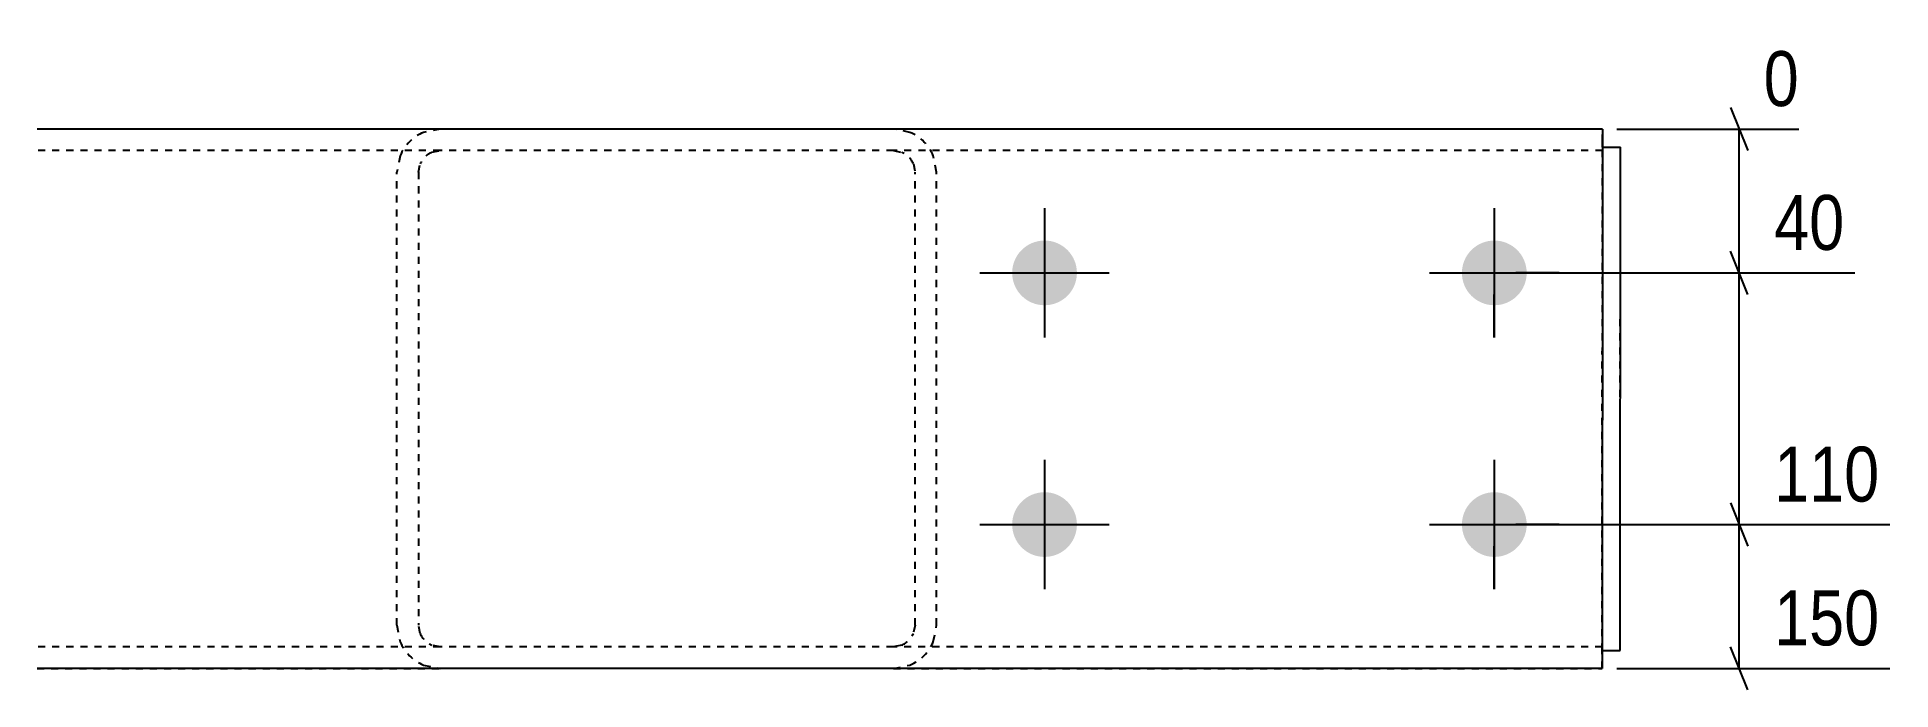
# Model space of a CAD drawing. Header units: millimetres. Extents: x 9 to 30359, y 6 to 1572.
# Drawn here: x 5125 to 5640, y 10 to 191 of the extents above; entities that cross this region are included whole.
import ezdxf

# ---------------------------------------------------------------- set-up
doc = ezdxf.new("R2010")
doc.units = ezdxf.units.MM
doc.linetypes.add('DXK_LINE_DOT2', pattern=[3.9198, 1.9599, -1.9599])
doc.layers.add('MÅLSÆTNING', color=7, linetype='Continuous')
doc.layers.add('STÅL', color=7, linetype='Continuous')
doc.styles.add('Arial Narrow', font='ARIALN.TTF', dxfattribs={"height": 0.2})

msp = doc.modelspace()

# ---------------------------------------------------------------- hatches: boundary and pattern name
at = {"layer": 'STÅL', "linetype": 'Continuous'}
for points in [[(5405.06, 134.6, -1), (5405.06, 116.6, -1)], [(5530.06, 134.6, -1), (5530.06, 116.6, -1)], [(5405.06, 64.6, -1), (5405.06, 46.6, -1)], [(5530.06, 64.6, -1), (5530.06, 46.6, -1)]]:
    msp.add_hatch(color=96, dxfattribs=at).paths.add_polyline_path(points)

# ---------------------------------------------------------------- linework, layer by layer
at = {"layer": 'MÅLSÆTNING', "color": 7, "linetype": 'Continuous'}
for p, q in [((5595.73, 171.6), (5600.53, 159.6)), ((5564.1, 165.6), (5614.68, 165.6)), ((5598.13, 125.6), (5598.13, 165.6)), ((5600.53, 119.6), (5595.73, 131.6)), ((5600.53, 119.6), (5595.73, 131.6)), ((5534.06, 125.6), (5630.25, 125.6)), ((5534.06, 125.6), (5630.25, 125.6)), ((5598.13, 55.6), (5598.13, 125.6)), ((5595.73, 61.6), (5600.53, 49.6)), ((5595.73, 61.6), (5600.53, 49.6)), ((5534.06, 55.6), (5640, 55.6)), ((5534.06, 55.6), (5640, 55.6)), ((5598.13, 15.6), (5598.13, 55.6)), ((5600.53, 9.6), (5595.73, 21.6)), ((5564.1, 15.6), (5640, 15.6))]:
    msp.add_line(p, q, dxfattribs=at)
at = {"layer": 'STÅL', "color": 2, "linetype": 'Continuous'}
for p, q in [((5560.1, 165.6), (5125.06, 165.6)), ((5560.1, 165.6), (5560.1, 164.69)), ((5560.1, 164.69), (5560.09, 153.6)), ((5560.1, 160.6), (5565.1, 160.6)), ((5565.06, 20.6), (5565.1, 160.6)), ((5560.09, 153.6), (5560.06, 15.6)), ((5560.06, 15.6), (5125.06, 15.6)), ((5560.06, 20.6), (5565.06, 20.6))]:
    msp.add_line(p, q, dxfattribs=at)
at = {"layer": 'STÅL', "color": 7, "linetype": 'DXK_LINE_DOT2'}
for p, q in [((5237.06, 165.6), (5125.06, 165.6)), ((5237.06, 165.6), (5232.47, 164.69)), ((5363.06, 165.6), (5237.06, 165.6)), ((5367.66, 164.69), (5363.06, 165.6)), ((5560.1, 165.6), (5363.06, 165.6)), ((5560.1, 162.09), (5560.1, 165.6)), ((5560.06, 20.6), (5560.1, 160.6)), ((5560.1, 160.6), (5560.1, 162.09)), ((5560.1, 160.6), (5565.1, 160.6)), ((5565.06, 20.6), (5565.1, 160.6)), ((5237.06, 159.6), (5125.06, 159.6)), ((5225.98, 158.19), (5225.06, 153.6)), ((5231.06, 153.6), (5231.52, 155.9)), ((5234.77, 159.14), (5237.06, 159.6)), ((5363.06, 159.6), (5237.06, 159.6)), ((5363.06, 159.6), (5365.36, 159.14)), ((5560.1, 159.6), (5363.06, 159.6)), ((5368.61, 155.9), (5369.06, 153.6)), ((5375.06, 153.6), (5374.15, 158.19)), ((5225.06, 27.6), (5225.06, 153.6)), ((5231.06, 153.6), (5231.06, 27.6)), ((5369.06, 27.6), (5369.06, 153.6)), ((5375.06, 27.6), (5375.06, 153.6)), ((5225.06, 27.6), (5225.98, 23.01)), ((5231.52, 25.3), (5231.06, 27.6)), ((5369.06, 27.6), (5368.61, 25.3)), ((5374.15, 23.01), (5375.06, 27.6)), ((5237.06, 21.6), (5125.06, 21.6)), ((5237.06, 21.6), (5234.77, 22.06)), ((5363.06, 21.6), (5237.06, 21.6)), ((5365.36, 22.06), (5363.06, 21.6)), ((5560.06, 21.6), (5363.06, 21.6)), ((5125.06, 15.6), (5237.06, 15.6)), ((5232.47, 16.51), (5237.06, 15.6)), ((5363.06, 15.6), (5237.06, 15.6)), ((5363.06, 15.6), (5367.66, 16.51)), ((5363.06, 15.6), (5560.06, 15.6)), ((5560.06, 20.6), (5565.06, 20.6)), ((5560.06, 15.6), (5560.06, 20.6))]:
    msp.add_line(p, q, dxfattribs=at)
at = {"layer": 'STÅL', "color": 96, "linetype": 'Continuous'}
for p, q in [((5405.06, 143.6), (5405.06, 107.6)), ((5530.06, 143.6), (5530.06, 107.6)), ((5530.06, 143.6), (5530.06, 131.61)), ((5387.06, 125.6), (5423.06, 125.6)), ((5512.06, 125.6), (5548.06, 125.6)), ((5512.06, 125.6), (5524.05, 125.6)), ((5548.06, 125.6), (5536.07, 125.6)), ((5530.06, 107.6), (5530.06, 119.59)), ((5405.06, 73.6), (5405.06, 37.6)), ((5530.06, 73.6), (5530.06, 37.6)), ((5530.06, 73.6), (5530.06, 61.61)), ((5387.06, 55.6), (5423.06, 55.6)), ((5512.06, 55.6), (5548.06, 55.6)), ((5512.06, 55.6), (5524.05, 55.6)), ((5548.06, 55.6), (5536.07, 55.6)), ((5530.06, 37.6), (5530.06, 49.59))]:
    msp.add_line(p, q, dxfattribs=at)
at = {"layer": 'STÅL', "color": 7, "linetype": 'DXK_LINE_DOT2'}
for centre, radius, start, end in [((5237.06, 153.6), 12, 112.5, 157.5), ((5363.06, 153.6), 12, 22.5, 67.5), ((5237.06, 153.6), 6, 112.5, 157.5), ((5363.06, 153.6), 6, 22.5, 67.5), ((5237.06, 27.6), 12, 202.5, 247.5), ((5237.06, 27.6), 6, 202.5, 247.5), ((5363.06, 27.6), 6, 292.5, 337.5), ((5363.06, 27.6), 12, 292.5, 337.5)]:
    msp.add_arc(centre, radius, start, end, dxfattribs=at)

# ---------------------------------------------------------------- wipeouts: each hides what was drawn before it
at = {"color": 0, "linetype": 'Continuous'}
for points in [[(5630.54, 128.8), (5630.54, 151.2), (5604.64, 151.2), (5604.64, 128.8)], [(5640.29, 58.8), (5640.29, 81.2), (5604.64, 81.2), (5604.64, 58.8)], [(5640.29, 18.8), (5640.29, 41.2), (5604.64, 41.2), (5604.64, 18.8)]]:
    msp.add_wipeout(points, dxfattribs=at).dxf.layer = 'MÅLSÆTNING'

# ---------------------------------------------------------------- next in the draw order: texts
at = {"layer": 'MÅLSÆTNING', "color": 3, "linetype": 'Continuous', "style": 'Arial Narrow'}
for s, p in [('40', (5607.84, 132)), ('110', (5607.84, 62)), ('150', (5607.84, 22))]:
    msp.add_text(s, height=15.271, dxfattribs=at).set_placement(p)

# ---------------------------------------------------------------- next in the draw order: wipeouts: each hides what was drawn before it
at = {"color": 0, "linetype": 'Continuous'}
msp.add_wipeout([(5617.88, 168.8), (5617.88, 191.2), (5601.73, 191.2), (5601.73, 168.8)], dxfattribs=at).dxf.layer = 'MÅLSÆTNING'

# ---------------------------------------------------------------- next in the draw order: texts
at = {"layer": 'MÅLSÆTNING', "color": 3, "linetype": 'Continuous', "style": 'Arial Narrow'}
msp.add_text('0', height=15.27, dxfattribs=at).set_placement((5604.93, 172))

doc.saveas('drawing.dxf')
